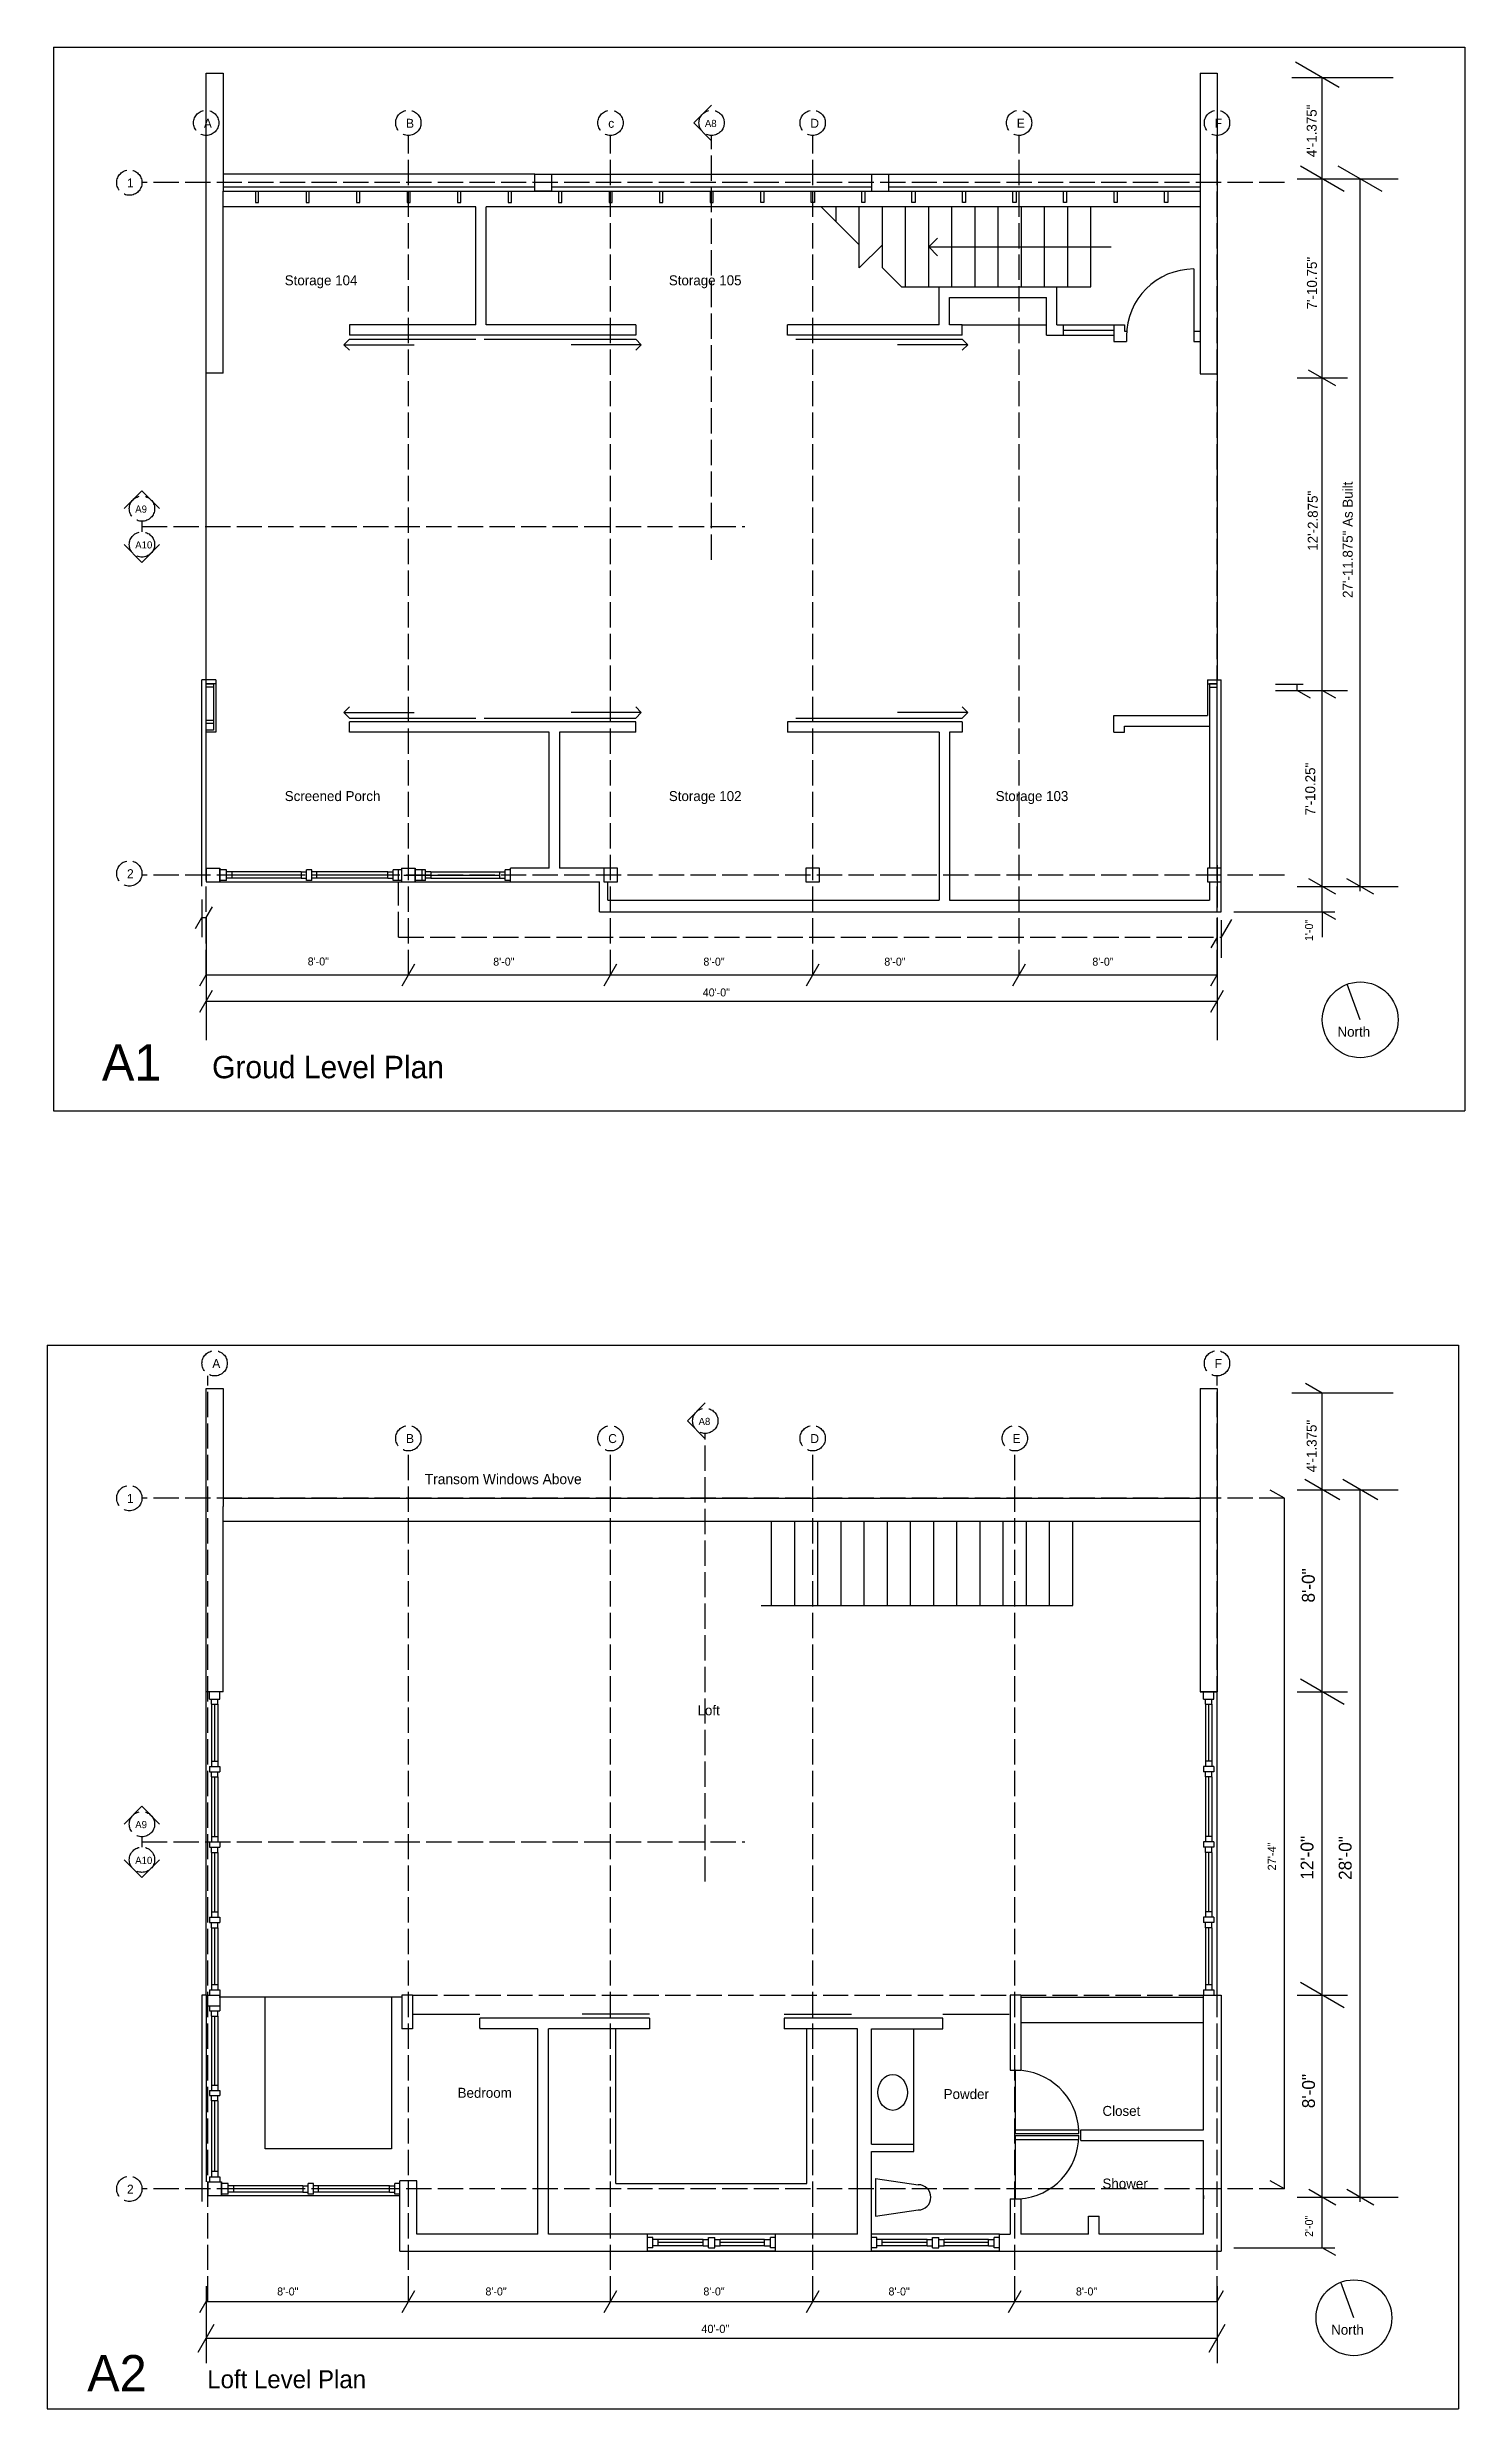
# Model space of a CAD drawing. Header units: inches. Extents: x 1267 to 6358, y -2516 to 3346.
# Drawn here: x 1337 to 2010, y -1900 to -779 of the extents above; entities that cross this region are included whole.
import ezdxf

# ---------------------------------------------------------------- set-up
doc = ezdxf.new("R2010")
doc.units = ezdxf.units.IN
doc.header["$MEASUREMENT"] = 0
doc.linetypes.add('ACAD_ISO02W100', pattern=[15, 12, -3])
for name, color, linetype in [('const', 7, 'Continuous'), ('e1', 7, 'Continuous'), ('e2', 251, 'Continuous'), ('glass', 172, 'Continuous'), ('grid', 252, 'ACAD_ISO02W100'), ('millwork', 254, 'Continuous'), ('soffit', 253, 'ACAD_ISO02W100'), ('stairs', 140, 'Continuous'), ('walls', 7, 'Continuous')]:
    doc.layers.add(name, color=color, linetype=linetype)

msp = doc.modelspace()

# ---------------------------------------------------------------- texts
at = {"layer": 'const', "attachment_point": 1, "rotation": 90}
for s, insert, char_height, width in [('4\'-1.375"', (1934.9, -830.7), 4.74, 1805.775), ('7\'-10.75"', (1935, -903), 4.74, 1805.775), ('27\'-11.875" As Built', (1952, -1040), 4.736, 1805.775), ('12\'-2.875"', (1935.4, -1017.6), 4.74, 1805.775), ('7\'-10.25"', (1934.2, -1143.2), 4.74, 1805.775), ('1\'-0"', (1934.1, -1202.9), 3.78, 1439.96), ('4\'-1.375"', (1934.9, -1455.2), 4.74, 1805.775), ('8\'-0"', (1932.6, -1517), 6.11, 2330.032), ('27\'-4"', (1916.4, -1644.2), 3.91, 1491.22), ('12\'-0"', (1932, -1648.6), 6.11, 2330.032), ('28\'-0"', (1950.1, -1648.7), 6.11, 2330.032), ('8\'-0"', (1932.7, -1757.1), 6.11, 2330.032), ('2\'-0"', (1934.1, -1818.2), 3.78, 1439.96)]:
    msp.add_mtext(s, dxfattribs=dict(at, insert=insert, char_height=char_height, width=width))
at = {"layer": 'const', "attachment_point": 1}
for s, insert, char_height, width in [('A', (1411.2, -812.5), 4.26, 1625.197), ('B', (1507.2, -812.5), 4.26, 1625.197), ('c', (1603.2, -812.5), 4.26, 1625.197), ('A8', (1649.1, -813), 3.41, 1300.158), ('D', (1699.2, -812.5), 4.26, 1625.197), ('E', (1797.2, -812.5), 4.26, 1625.197), ('F', (1891.2, -812.5), 4.26, 1625.197), ('1', (1374.7, -840.8), 4.26, 1625.197), ('Storage 104', (1449.6, -886.8), 4.736, 1805.775), ('Storage 105', (1632, -886.8), 4.736, 1805.775), ('A9', (1378.6, -996.1), 3.41, 1300.158), ('A10', (1378.6, -1013.1), 3.41, 1300.158), ('Screened Porch', (1449.6, -1131.7), 4.736, 1805.775), ('Storage 102', (1632, -1131.7), 4.736, 1805.775), ('Storage 103', (1787.2, -1131.7), 4.736, 1805.775), ('2', (1374.7, -1168.8), 4.26, 1625.197), ('8\'-0"', (1460.5, -1210.7), 3.79, 1444.62), ('8\'-0"', (1548.6, -1210.8), 3.79, 1444.62), ('8\'-0"', (1648.4, -1210.8), 3.79, 1444.62), ('8\'-0"', (1734.3, -1210.8), 3.79, 1444.62), ('8\'-0"', (1833.1, -1210.8), 3.79, 1444.62), ('40\'-0"', (1648.1, -1225.4), 3.79, 1444.62), ('North', (1949.5, -1243.6), 4.74, 1805.775), ('A1', (1362.8, -1251.9), 17.26, 6582.049), ('Groud Level Plan', (1415.1, -1257.4), 10.656, 4062.993), ('A', (1415.2, -1401.4), 4.26, 1625.197), ('F', (1891.2, -1401.4), 4.26, 1625.197), ('A8', (1646.1, -1429.3), 3.41, 1300.158), ('B', (1507.2, -1437), 4.26, 1625.197), ('C', (1603.2, -1437), 4.26, 1625.197), ('D', (1699.2, -1437), 4.26, 1625.197), ('E', (1795.2, -1437), 4.26, 1625.197), ('Transom Windows Above', (1516.1, -1455.9), 4.889, 1864.026), ('1', (1374.7, -1465.4), 4.26, 1625.197), ('Loft', (1645.6, -1565.8), 4.74, 1805.775), ('A9', (1378.6, -1620.7), 3.41, 1300.158), ('A10', (1378.6, -1637.7), 3.41, 1300.158), ('Bedroom', (1531.7, -1747.4), 4.74, 1805.775), ('Powder', (1762.5, -1748), 4.74, 1805.775), ('Closet', (1837.9, -1756), 4.74, 1805.775), ('2', (1374.7, -1793.4), 4.26, 1625.197), ('Shower', (1837.9, -1790.5), 4.74, 1805.775), ('8\'-0"', (1446, -1842.2), 3.79, 1444.62), ('8\'-0"', (1544.9, -1842.2), 3.79, 1444.62), ('8\'-0"', (1648.4, -1842.2), 3.79, 1444.62), ('8\'-0"', (1736.3, -1842.2), 3.79, 1444.62), ('8\'-0"', (1825.3, -1842.2), 3.79, 1444.62), ('40\'-0"', (1647.4, -1859.9), 3.91, 1491.22), ('North', (1946.5, -1859.9), 4.74, 1805.775), ('A2', (1355.8, -1874.3), 17.26, 6582.049), ('Loft Level Plan', (1412.8, -1881.5), 8.525, 3250.395)]:
    msp.add_mtext(s, dxfattribs=dict(at, insert=insert, char_height=char_height, width=width))

# ---------------------------------------------------------------- linework, layer by layer
for p, q in [((1339.8, -778.5), (1339.8, -1283.5)), ((1339.8, -778.5), (2009.9, -778.5)), ((2009.9, -778.5), (2009.9, -1283.5)), ((1339.8, -1283.5), (2009.9, -1283.5)), ((1336.8, -1394.8), (2006.9, -1394.8)), ((1336.8, -1394.8), (1336.8, -1899.8)), ((2006.9, -1394.8), (2006.9, -1899.8)), ((1336.8, -1899.8), (2006.9, -1899.8))]:
    msp.add_line(p, q)
at = {"layer": 'const'}
for p, q in [((1975.9, -793), (1927.9, -793)), ((1950.3, -797.6), (1929.5, -785.6)), ((1942.3, -1189), (1942.3, -793)), ((1952.7, -847), (1931.9, -835)), ((1970.7, -847), (1949.9, -835)), ((1930.3, -841), (1978.3, -841)), ((1960.3, -1179.2), (1960.3, -841)), ((1930.3, -935.5), (1954.3, -935.5)), ((1948.7, -939.3), (1935.8, -931.8)), ((1920.1, -1081), (1933.2, -1081)), ((1920.1, -1083.9), (1954.3, -1083.9)), ((1930.3, -1083.9), (1930.3, -1081)), ((1936.7, -1087.6), (1930.3, -1083.9)), ((1948.7, -1087.6), (1942.3, -1083.9)), ((1930.3, -1177), (1978.3, -1177)), ((1948.7, -1180.7), (1935.9, -1173.3)), ((1966.7, -1180.7), (1953.9, -1173.3)), ((1412.3, -1191.8), (1415.3, -1186.6)), ((1407.3, -1197), (1410.3, -1191.8)), ((1410.3, -1191.8), (1412.3, -1191.8)), ((1412.3, -1191.8), (1412.3, -1249.9)), ((1892.3, -1191.8), (1892.3, -1249.9)), ((1899.1, -1192.7), (1894.3, -1201)), ((1900.3, -1189), (1948.3, -1189)), ((1948.7, -1192.7), (1942.3, -1189)), ((1892.3, -1201), (1889.3, -1206.2)), ((1409.3, -1224.2), (1412.3, -1219)), ((1412.3, -1219), (1892.3, -1219)), ((1505.3, -1224.2), (1511.3, -1213.8)), ((1601.3, -1224.2), (1607.3, -1213.8)), ((1697.3, -1224.2), (1703.3, -1213.8)), ((1795.3, -1224.2), (1801.3, -1213.8)), ((1889.3, -1224.2), (1892.3, -1219)), ((1409.3, -1236.7), (1415.3, -1226.3)), ((1412.3, -1231.5), (1892.3, -1231.5)), ((1889.3, -1236.7), (1895.3, -1226.3)), ((1975.9, -1417.6), (1927.9, -1417.6)), ((1942.3, -1417.6), (1934.3, -1413)), ((1942.3, -1823.4), (1942.3, -1417.6)), ((1924.3, -1467.4), (1917.6, -1463.6)), ((1924.3, -1795.4), (1924.3, -1467.4)), ((1930.3, -1463.4), (1978.3, -1463.4)), ((1950.6, -1468.2), (1934, -1458.6)), ((1968.6, -1468.2), (1952, -1458.6)), ((1960.3, -1801.6), (1960.3, -1463.4)), ((1952.7, -1565.4), (1931.9, -1553.4)), ((1930.3, -1559.4), (1954.3, -1559.4)), ((1930.3, -1703.4), (1954.3, -1703.4)), ((1952.7, -1709.4), (1931.9, -1697.4)), ((1924.3, -1795.4), (1917.6, -1791.6)), ((1930.3, -1799.4), (1978.3, -1799.4)), ((1948.7, -1803.1), (1935.9, -1795.7)), ((1966.7, -1803.1), (1953.9, -1795.7)), ((1900.3, -1823.4), (1948.3, -1823.4)), ((1948.7, -1827.1), (1942.3, -1823.4)), ((1409.3, -1854.1), (1412.3, -1848.9)), ((1412.3, -1841.6), (1412.3, -1878.2)), ((1412.3, -1848.9), (1892.3, -1848.9)), ((1505.3, -1854.1), (1511.3, -1843.7)), ((1601.3, -1854.1), (1607.3, -1843.7)), ((1697.3, -1854.1), (1703.3, -1843.7)), ((1793.3, -1854.1), (1799.3, -1843.7)), ((1892.3, -1841.6), (1892.3, -1878.2)), ((1892.3, -1848.9), (1895.3, -1843.7)), ((1408.5, -1872.9), (1416.1, -1859.6)), ((1888.5, -1872.9), (1896.1, -1859.6)), ((1412.3, -1866.2), (1892.3, -1866.2))]:
    msp.add_line(p, q, dxfattribs=at)
at = {"layer": 'e1'}
for p, q in [((1942.3, -1189), (1942.3, -1201)), ((1942.3, -1189), (1942.3, -1191.2)), ((1412.3, -1703.4), (1412.3, -1559.4)), ((1892.3, -1703.4), (1892.3, -1559.4)), ((1410.3, -1703.4), (1410.3, -1801.4)), ((1412.3, -1703.4), (1410.3, -1703.4)), ((1892.3, -1703.4), (1894.3, -1703.4)), ((1894.3, -1703.4), (1894.3, -1824.9)), ((1730.1, -1790.4), (1750.4, -1793.4)), ((1730.1, -1790.4), (1730.1, -1808.4)), ((1730.1, -1808.4), (1750.4, -1805.4)), ((1504.3, -1824.9), (1894.3, -1824.9)), ((1569.8, -1816.9), (1512.3, -1816.9)), ((1721.5, -1816.9), (1574.8, -1816.9)), ((1831.3, -1816.9), (1799.1, -1816.9)), ((1885.8, -1816.9), (1836.3, -1816.9))]:
    msp.add_line(p, q, dxfattribs=at)
for centre in [(1960.3, -1240.3), (1957.3, -1856.6)]:
    msp.add_circle(centre, 18, dxfattribs=at)
for centre, radius, start, end in [((1796.7, -1769.1), 30, 3.3123, 90.1293), ((1796.7, -1770.1), 30, 273.3123, 359.8707), ((1750.4, -1799.4), 6, 270, 90)]:
    msp.add_arc(centre, radius, start, end, dxfattribs=at)
msp.add_ellipse((1738.3, -1749.6), major_axis=(0, -8.5), ratio=0.823529, dxfattribs=at)
at = {"layer": 'e2'}
for p, q in [((1568.3, -838.8), (1420.3, -838.8)), ((1576.3, -838.8), (1728.3, -838.8)), ((1736.3, -838.8), (1884.3, -838.8)), ((1412.3, -1078.8), (1412.3, -933.3)), ((1892.3, -933.6), (1892.3, -1078.8)), ((1418.8, -1174.8), (1505.1, -1174.8)), ((1511.6, -1174.8), (1556.8, -1174.8)), ((1412.3, -1708.4), (1412.3, -1792.1)), ((1440.3, -1776.4), (1440.3, -1704.4)), ((1500.3, -1704.4), (1500.3, -1776.4)), ((1500.3, -1776.4), (1440.3, -1776.4)), ((1419.6, -1798.6), (1504.3, -1798.6))]:
    msp.add_line(p, q, dxfattribs=at)
at = {"layer": 'glass'}
for p, q in [((1819.3, -912.8), (1843.3, -912.8)), ((1457.4, -1170.1), (1424.5, -1170.1)), ((1457.4, -1173.1), (1424.5, -1173.1)), ((1498.6, -1170.1), (1464.9, -1170.1)), ((1498.6, -1173.1), (1464.9, -1173.1)), ((1518.9, -1170.1), (1551.8, -1170.1)), ((1518.9, -1173.1), (1551.8, -1173.1)), ((1414.8, -1565.3), (1414.8, -1592.3)), ((1417.8, -1565.3), (1417.8, -1592.3)), ((1886.8, -1565.3), (1886.8, -1592.3)), ((1889.8, -1565.3), (1889.8, -1592.3)), ((1414.8, -1599.8), (1414.8, -1628.1)), ((1417.8, -1599.8), (1417.8, -1628.1)), ((1886.8, -1599.8), (1886.8, -1628.1)), ((1889.8, -1599.8), (1889.8, -1628.1)), ((1414.8, -1635.6), (1414.8, -1663.9)), ((1417.8, -1635.6), (1417.8, -1663.9)), ((1886.8, -1635.6), (1886.8, -1663.9)), ((1889.8, -1635.6), (1889.8, -1663.9)), ((1414.8, -1671.4), (1414.8, -1698.4)), ((1417.8, -1671.4), (1417.8, -1698.4)), ((1886.8, -1671.4), (1886.8, -1698.4)), ((1889.8, -1671.4), (1889.8, -1698.4)), ((1414.8, -1713.4), (1414.8, -1746.1)), ((1417.8, -1713.4), (1417.8, -1746.1)), ((1414.8, -1753.6), (1414.8, -1787.1)), ((1417.8, -1753.6), (1417.8, -1787.1)), ((1458.2, -1793.9), (1425.3, -1793.9)), ((1499.3, -1793.9), (1465.7, -1793.9)), ((1458.2, -1796.9), (1425.3, -1796.9)), ((1499.3, -1796.9), (1465.7, -1796.9)), ((1682.7, -1816.9), (1621.9, -1816.9)), ((1682.7, -1824.9), (1621.9, -1824.9)), ((1648.3, -1819.4), (1626.9, -1819.4)), ((1648.3, -1822.4), (1626.9, -1822.4)), ((1677.4, -1819.4), (1656.3, -1819.4)), ((1677.4, -1822.4), (1656.3, -1822.4)), ((1789, -1816.9), (1728.3, -1816.9)), ((1789, -1824.9), (1728.3, -1824.9)), ((1754.7, -1819.4), (1733.3, -1819.4)), ((1754.7, -1822.4), (1733.3, -1822.4)), ((1783.8, -1819.4), (1762.7, -1819.4)), ((1783.8, -1822.4), (1762.7, -1822.4))]:
    msp.add_line(p, q, dxfattribs=at)
at = {"layer": 'grid'}
for p, q in [((1412.3, -1219), (1412.3, -820.4)), ((1508.3, -1219), (1508.3, -820.4)), ((1604.3, -1219), (1604.3, -820.4)), ((1652.3, -1021.9), (1652.3, -820.4)), ((1700.3, -1219), (1700.3, -820.4)), ((1798.3, -1219), (1798.3, -820.4)), ((1892.3, -1219), (1892.3, -820.4)), ((1924.3, -842.8), (1381.8, -842.8)), ((1381.8, -1003.6), (1381.8, -1008.6)), ((1381.8, -1006.1), (1668.1, -1006.1)), ((1924.3, -1171.6), (1381.8, -1171.6)), ((1413.1, -1848.9), (1413.1, -1409.4)), ((1892.3, -1848.9), (1892.3, -1409.4)), ((1508.3, -1848.9), (1508.3, -1445)), ((1604.3, -1848.9), (1604.3, -1445)), ((1649.3, -1649.5), (1649.3, -1436.7)), ((1700.3, -1848.9), (1700.3, -1445)), ((1796.3, -1848.9), (1796.3, -1445)), ((1924.3, -1467.4), (1381.8, -1467.4)), ((1381.8, -1628.2), (1381.8, -1633.1)), ((1381.8, -1630.6), (1668.1, -1630.6)), ((1924.3, -1795.4), (1381.8, -1795.4))]:
    msp.add_line(p, q, dxfattribs=at)
for centre in [(1412.3, -814.4), (1508.3, -814.4), (1604.3, -814.4), (1652.3, -814.4), (1700.3, -814.4), (1798.3, -814.4), (1892.3, -814.4), (1375.8, -842.8), (1381.8, -997.6), (1381.8, -1014.6), (1375.8, -1170.8), (1416.3, -1403.4), (1892.3, -1403.4), (1508.3, -1439), (1604.3, -1439), (1649.3, -1430.7), (1700.3, -1439), (1796.3, -1439), (1375.8, -1467.4), (1381.8, -1622.2), (1381.8, -1639.1), (1375.8, -1795.4)]:
    msp.add_circle(centre, 6, dxfattribs=at)
at = {"layer": 'millwork'}
for p, q in [((1881.3, -883.8), (1881.3, -915.8)), ((1480.3, -917.2), (1540.3, -917.2)), ((1544.3, -917.2), (1616.3, -917.2)), ((1692.3, -917.2), (1771.3, -917.2)), ((1771.3, -910.3), (1811.3, -910.3)), ((1819.3, -910.3), (1843.3, -910.3)), ((1819.3, -915.3), (1843.3, -915.3)), ((1480.3, -1097), (1540.3, -1097)), ((1544.3, -1097), (1616.3, -1097)), ((1692.3, -1097), (1771.3, -1097)), ((1457.4, -1171.6), (1424.5, -1171.6)), ((1498.6, -1171.6), (1464.9, -1171.6)), ((1506.1, -1171.6), (1551.8, -1171.6)), ((1416.3, -1565.3), (1416.3, -1592.3)), ((1888.3, -1565.3), (1888.3, -1592.3)), ((1416.3, -1599.8), (1416.3, -1628.1)), ((1888.3, -1599.8), (1888.3, -1628.1)), ((1416.3, -1635.6), (1416.3, -1663.9)), ((1888.3, -1635.6), (1888.3, -1663.9)), ((1416.3, -1671.4), (1416.3, -1698.4)), ((1888.3, -1671.4), (1888.3, -1698.4)), ((1416.3, -1713.4), (1416.3, -1746.1)), ((1505.2, -1704.4), (1418.5, -1704.4)), ((1510.7, -1712.4), (1542.2, -1712.4)), ((1622.8, -1712.4), (1590.8, -1712.4)), ((1686.8, -1712.4), (1718.8, -1712.4)), ((1762.1, -1712.4), (1793.6, -1712.4)), ((1799.1, -1704.4), (1885.8, -1704.4)), ((1606.8, -1792.9), (1606.8, -1719.4)), ((1697.5, -1792.9), (1697.5, -1719.4)), ((1748.3, -1775.9), (1748.3, -1719.4)), ((1799.1, -1716.4), (1885.8, -1716.4)), ((1796.6, -1769.1), (1796.6, -1739.1)), ((1416.3, -1753.6), (1416.3, -1787.1)), ((1796.6, -1767.4), (1826.6, -1767.4)), ((1796.6, -1769.1), (1826.6, -1769.1)), ((1796.6, -1770.1), (1826.6, -1770.1)), ((1796.6, -1800.1), (1796.6, -1770.1)), ((1826.6, -1769.1), (1826.6, -1767.4)), ((1826.6, -1771.9), (1826.6, -1770.1)), ((1796.6, -1771.9), (1826.6, -1771.9)), ((1796.6, -1775.4), (1796.6, -1773.6)), ((1606.8, -1792.9), (1697.5, -1792.9)), ((1458.2, -1795.4), (1425.3, -1795.4)), ((1499.3, -1795.4), (1465.7, -1795.4)), ((1648.3, -1820.9), (1626.9, -1820.9)), ((1677.4, -1820.9), (1656.3, -1820.9)), ((1754.7, -1820.9), (1733.3, -1820.9)), ((1783.8, -1820.9), (1762.7, -1820.9))]:
    msp.add_line(p, q, dxfattribs=at)
msp.add_lwpolyline([(1675.8, -1518.4), (1823.8, -1518.4), (1823.8, -1478.4)], dxfattribs=at)
msp.add_arc((1881.3, -915.8), 32, 90, 180, dxfattribs=at)
at = {"layer": 'soffit'}
for p, q in [((1503.6, -1201), (1503.6, -1174.8)), ((1503.6, -1201), (1894.3, -1201)), ((1510.2, -1703.4), (1794.1, -1703.4)), ((1799.1, -1703.4), (1885.8, -1703.4))]:
    msp.add_line(p, q, dxfattribs=at)
at = {"layer": 'stairs'}
for p, q in [((1722.4, -872.3), (1704.4, -854.3)), ((1711.4, -861.3), (1711.4, -854.3)), ((1722.4, -883.3), (1722.4, -854.3)), ((1733.4, -883.3), (1733.4, -854.3)), ((1744.4, -892.3), (1744.4, -854.3)), ((1755.4, -892.3), (1755.4, -854.3)), ((1766.4, -892.3), (1766.4, -854.3)), ((1777.4, -892.3), (1777.4, -854.3)), ((1788.4, -892.3), (1788.4, -854.3)), ((1799.4, -892.3), (1799.4, -854.3)), ((1810.4, -892.3), (1810.4, -854.3)), ((1821.4, -892.3), (1821.4, -854.3)), ((1832.4, -892.3), (1832.4, -854.3)), ((1722.4, -883.3), (1733.4, -872.3)), ((1755.4, -873.3), (1759.6, -869.1)), ((1755.4, -873.3), (1842.1, -873.3)), ((1755.4, -873.3), (1759.6, -877.6)), ((1742.4, -892.3), (1733.4, -883.3)), ((1742.4, -892.3), (1760.3, -892.3)), ((1816.3, -892.3), (1832.4, -892.3)), ((1477.7, -919.8), (1480.3, -917.2)), ((1618.9, -919.8), (1616.3, -917.2)), ((1773.9, -919.8), (1771.3, -917.2)), ((1477.7, -919.8), (1511, -919.8)), ((1477.7, -919.8), (1480.3, -922.4)), ((1618.9, -919.8), (1585.6, -919.8)), ((1618.9, -919.8), (1616.3, -922.4)), ((1773.9, -919.8), (1740.6, -919.8)), ((1773.9, -919.8), (1771.3, -922.4)), ((1477.7, -1094.4), (1480.3, -1091.7)), ((1477.7, -1094.4), (1511, -1094.4)), ((1477.7, -1094.4), (1480.3, -1097)), ((1618.9, -1094.4), (1585.6, -1094.4)), ((1618.9, -1094.4), (1616.3, -1091.7)), ((1618.9, -1094.4), (1616.3, -1097)), ((1773.9, -1094.4), (1740.6, -1094.4)), ((1773.9, -1094.4), (1771.3, -1091.7)), ((1773.9, -1094.4), (1771.3, -1097)), ((1680.8, -1518.4), (1680.8, -1478.4)), ((1691.8, -1518.4), (1691.8, -1478.4)), ((1702.8, -1518.4), (1702.8, -1478.4)), ((1713.8, -1518.4), (1713.8, -1478.4)), ((1724.8, -1518.4), (1724.8, -1478.4)), ((1735.8, -1518.4), (1735.8, -1478.4)), ((1746.8, -1518.4), (1746.8, -1478.4)), ((1757.8, -1518.4), (1757.8, -1478.4)), ((1768.8, -1518.4), (1768.8, -1478.4)), ((1779.8, -1518.4), (1779.8, -1478.4)), ((1790.8, -1518.4), (1790.8, -1478.4)), ((1801.8, -1518.4), (1801.8, -1478.4)), ((1812.8, -1518.4), (1812.8, -1478.4))]:
    msp.add_line(p, q, dxfattribs=at)
at = {"layer": 'walls'}
for p, q in [((1412.3, -933.3), (1412.3, -790.8)), ((1412.3, -790.8), (1420.3, -790.8)), ((1420.3, -790.8), (1420.3, -838.8)), ((1884.3, -790.8), (1884.3, -838.8)), ((1884.3, -790.8), (1892.3, -790.8)), ((1892.3, -790.8), (1892.3, -933.6)), ((1652.3, -806), (1643.8, -814.4)), ((1652.3, -822.9), (1643.8, -814.4)), ((1420.3, -838.8), (1420.3, -846.8)), ((1568.3, -846.8), (1568.3, -838.8)), ((1568.3, -838.8), (1576.3, -838.8)), ((1576.3, -838.8), (1576.3, -846.8)), ((1728.3, -838.8), (1728.3, -846.8)), ((1728.3, -838.8), (1736.3, -838.8)), ((1736.3, -838.8), (1736.3, -846.8)), ((1884.3, -838.8), (1884.3, -846.8)), ((1420.3, -844.8), (1568.3, -844.8)), ((1420.3, -846.8), (1884.3, -846.8)), ((1420.3, -933.3), (1420.3, -846.8)), ((1576.3, -846.8), (1568.3, -846.8)), ((1576.3, -844.8), (1728.3, -844.8)), ((1728.3, -846.8), (1736.3, -846.8)), ((1736.3, -844.8), (1884.3, -844.8)), ((1884.3, -846.8), (1884.3, -933.6)), ((1540.3, -854.3), (1420.3, -854.3)), ((1540.3, -910.3), (1540.3, -854.3)), ((1884.3, -854.3), (1545.3, -854.3)), ((1545.3, -910.3), (1545.3, -854.3)), ((1760.3, -892.3), (1816.3, -892.3)), ((1760.3, -910.3), (1760.3, -892.3)), ((1816.3, -910.3), (1816.3, -892.3)), ((1765.3, -910.3), (1765.3, -897.3)), ((1765.3, -897.3), (1811.3, -897.3)), ((1811.3, -915.3), (1811.3, -897.3)), ((1540.3, -910.3), (1480.3, -910.3)), ((1480.3, -910.3), (1480.3, -915.3)), ((1616.3, -915.3), (1480.3, -915.3)), ((1616.3, -910.3), (1545.3, -910.3)), ((1616.3, -910.3), (1616.3, -915.3)), ((1760.3, -910.3), (1688.3, -910.3)), ((1688.3, -915.3), (1688.3, -910.3)), ((1771.3, -915.3), (1688.3, -915.3)), ((1771.3, -910.3), (1765.3, -910.3)), ((1771.3, -915.3), (1771.3, -910.3)), ((1811.3, -915.3), (1819.3, -915.3)), ((1816.3, -910.3), (1819.3, -910.3)), ((1819.3, -910.3), (1819.3, -915.3)), ((1843.3, -910.3), (1843.3, -918.3)), ((1843.3, -910.3), (1848.3, -910.3)), ((1843.3, -918.3), (1849.3, -918.3)), ((1848.3, -910.3), (1848.3, -913.3)), ((1848.3, -913.3), (1849.3, -913.3)), ((1849.3, -915.3), (1849.3, -918.3)), ((1881.3, -913.3), (1881.3, -918.3)), ((1881.3, -913.3), (1884.3, -913.3)), ((1881.3, -918.3), (1884.3, -918.3)), ((1420.3, -933.3), (1412.3, -933.3)), ((1884.3, -933.6), (1892.3, -933.6)), ((1373.3, -997.6), (1381.8, -989.1)), ((1390.2, -997.6), (1381.8, -989.1)), ((1373.3, -1014.6), (1381.8, -1023.1)), ((1390.2, -1014.6), (1381.8, -1023.1)), ((1410.3, -1176.8), (1410.3, -1078.8)), ((1416.8, -1078.8), (1410.3, -1078.8)), ((1412.3, -1168.8), (1412.3, -1080.8)), ((1416.8, -1080.8), (1412.3, -1080.8)), ((1415.8, -1082.3), (1415.8, -1102.8)), ((1416.8, -1078.8), (1416.8, -1103.8)), ((1887.8, -1078.8), (1894.3, -1078.8)), ((1887.8, -1078.8), (1887.8, -1095.8)), ((1887.8, -1080.8), (1892.3, -1080.8)), ((1888.8, -1082.3), (1888.8, -1168.3)), ((1892.3, -1166.8), (1892.3, -1080.8)), ((1894.3, -1189), (1894.3, -1078.8)), ((1616.3, -1098.8), (1480.3, -1098.8)), ((1480.3, -1103.8), (1480.3, -1098.8)), ((1616.3, -1103.8), (1616.3, -1098.8)), ((1771.3, -1098.8), (1688.3, -1098.8)), ((1688.3, -1098.8), (1688.3, -1103.8)), ((1771.3, -1098.8), (1771.3, -1103.8)), ((1843.3, -1095.8), (1887.8, -1095.8)), ((1843.3, -1103.8), (1843.3, -1095.8)), ((1881.3, -1095.8), (1884.3, -1095.8)), ((1415.8, -1102.8), (1412.3, -1102.8)), ((1416.8, -1103.8), (1412.3, -1103.8)), ((1575.1, -1103.8), (1480.3, -1103.8)), ((1575.1, -1168.3), (1575.1, -1103.8)), ((1580.1, -1103.8), (1580.1, -1168.3)), ((1616.3, -1103.8), (1580.1, -1103.8)), ((1760.3, -1103.8), (1688.3, -1103.8)), ((1760.3, -1103.8), (1760.3, -1183.5)), ((1765.3, -1103.8), (1765.3, -1183.5)), ((1771.3, -1103.8), (1765.3, -1103.8)), ((1843.3, -1103.8), (1848.3, -1103.8)), ((1848.3, -1100.8), (1888.8, -1100.8)), ((1848.3, -1103.8), (1848.3, -1100.8)), ((1848.3, -1100.8), (1849.3, -1100.8)), ((1412.3, -1168.3), (1418.8, -1168.3)), ((1412.3, -1168.3), (1412.3, -1174.8)), ((1412.3, -1174.8), (1418.8, -1174.8)), ((1418.8, -1168.3), (1418.8, -1174.8)), ((1418.8, -1174.8), (1418.8, -1168.3)), ((1422, -1169.1), (1418.8, -1169.1)), ((1422, -1174.1), (1418.8, -1174.1)), ((1422, -1174.1), (1422, -1169.1)), ((1424.5, -1170.1), (1422, -1170.1)), ((1424.5, -1173.1), (1422, -1173.1)), ((1424.5, -1170.1), (1424.5, -1173.1)), ((1457.4, -1170.1), (1457.4, -1173.1)), ((1457.4, -1170.1), (1459.9, -1170.1)), ((1457.4, -1173.1), (1459.9, -1173.1)), ((1462.4, -1169.1), (1459.9, -1169.1)), ((1459.9, -1174.1), (1459.9, -1169.1)), ((1462.4, -1174.1), (1459.9, -1174.1)), ((1462.4, -1174.1), (1462.4, -1169.1)), ((1464.9, -1170.1), (1462.4, -1170.1)), ((1464.9, -1173.1), (1462.4, -1173.1)), ((1464.9, -1173.1), (1464.9, -1170.1)), ((1498.6, -1170.1), (1501.1, -1170.1)), ((1498.6, -1173.1), (1498.6, -1170.1)), ((1498.6, -1173.1), (1501.1, -1173.1)), ((1505.1, -1169.1), (1501.1, -1169.1)), ((1501.1, -1174.1), (1501.1, -1169.1)), ((1505.1, -1174.1), (1501.1, -1174.1)), ((1503.6, -1174.1), (1503.6, -1169.1)), ((1503.6, -1174.1), (1503.6, -1169.1)), ((1505.1, -1168.3), (1511.6, -1168.3)), ((1505.1, -1168.3), (1505.1, -1174.8)), ((1505.1, -1174.8), (1511.6, -1174.8)), ((1511.6, -1168.3), (1511.6, -1174.8)), ((1511.6, -1174.8), (1511.6, -1168.3)), ((1516.4, -1169.1), (1511.6, -1169.1)), ((1516.4, -1174.1), (1511.6, -1174.1)), ((1514.8, -1174.1), (1514.8, -1169.1)), ((1516.4, -1174.1), (1516.4, -1169.1)), ((1518.9, -1170.1), (1516.4, -1170.1)), ((1518.9, -1173.1), (1516.4, -1173.1)), ((1518.9, -1170.1), (1518.9, -1173.1)), ((1551.8, -1170.1), (1554.3, -1170.1)), ((1551.8, -1173.1), (1551.8, -1170.1)), ((1551.8, -1173.1), (1554.3, -1173.1)), ((1554.3, -1174.1), (1554.3, -1169.1)), ((1556.8, -1169.1), (1554.3, -1169.1)), ((1554.3, -1174.1), (1554.3, -1169.1)), ((1556.8, -1174.1), (1554.3, -1174.1)), ((1556.8, -1174.8), (1556.8, -1168.3)), ((1575.1, -1168.3), (1556.8, -1168.3)), ((1556.8, -1174.8), (1599.1, -1174.8)), ((1601.1, -1168.3), (1580.1, -1168.3)), ((1599.1, -1189), (1599.1, -1174.8)), ((1601.1, -1168.3), (1601.1, -1174.8)), ((1607.6, -1168.3), (1601.1, -1168.3)), ((1601.1, -1174.8), (1607.6, -1174.8)), ((1603.1, -1183.5), (1603.1, -1174.8)), ((1607.6, -1174.8), (1607.6, -1168.3)), ((1703.6, -1168.3), (1697.1, -1168.3)), ((1697.1, -1168.3), (1697.1, -1174.8)), ((1697.1, -1174.8), (1703.6, -1174.8)), ((1703.6, -1174.8), (1703.6, -1168.3)), ((1887.8, -1168.3), (1887.8, -1174.8)), ((1894.3, -1168.3), (1887.8, -1168.3)), ((1887.8, -1174.8), (1894.3, -1174.8)), ((1888.8, -1174.8), (1888.8, -1183.5)), ((1892.3, -1166.8), (1892.3, -1187)), ((1894.3, -1174.8), (1894.3, -1168.3)), ((1410.3, -1183.2), (1410.3, -1201.1)), ((1603.1, -1183.5), (1760.3, -1183.5)), ((1765.3, -1183.5), (1888.8, -1183.5)), ((1599.1, -1189), (1894.3, -1189)), ((1894.3, -1193), (1894.3, -1210.9)), ((1960.3, -1240.3), (1954.1, -1223.4)), ((1412.3, -1559.4), (1412.3, -1415.4)), ((1412.3, -1415.4), (1420.3, -1415.4)), ((1420.3, -1415.4), (1420.3, -1471.4)), ((1649.3, -1422.2), (1640.8, -1430.7)), ((1884.3, -1415.4), (1884.3, -1471.4)), ((1884.3, -1415.4), (1892.3, -1415.4)), ((1892.3, -1415.4), (1892.3, -1559.4)), ((1649.3, -1439.2), (1640.8, -1430.7)), ((1420.3, -1467.4), (1884.3, -1467.4)), ((1420.3, -1559.4), (1420.3, -1471.4)), ((1420.3, -1478.4), (1884.3, -1478.4)), ((1884.3, -1471.4), (1884.3, -1559.4)), ((1420.3, -1559.4), (1412.3, -1559.4)), ((1413.8, -1562.8), (1413.8, -1559.4)), ((1413.8, -1562.8), (1418.8, -1562.8)), ((1414.8, -1565.3), (1414.8, -1562.8)), ((1414.8, -1565.3), (1417.8, -1565.3)), ((1417.8, -1565.3), (1417.8, -1562.8)), ((1418.8, -1562.8), (1418.8, -1559.4)), ((1884.3, -1559.4), (1892.3, -1559.4)), ((1892.3, -1559.4), (1884.3, -1559.4)), ((1885.8, -1559.4), (1890.8, -1559.4)), ((1885.8, -1562.8), (1885.8, -1559.4)), ((1885.8, -1562.8), (1890.8, -1562.8)), ((1886.8, -1565.3), (1886.8, -1562.8)), ((1886.8, -1565.3), (1889.8, -1565.3)), ((1889.8, -1565.3), (1889.8, -1562.8)), ((1890.8, -1562.8), (1890.8, -1559.4)), ((1413.8, -1594.8), (1418.8, -1594.8)), ((1413.8, -1594.8), (1413.8, -1597.3)), ((1413.8, -1597.3), (1418.8, -1597.3)), ((1414.8, -1592.3), (1414.8, -1594.8)), ((1414.8, -1592.3), (1417.8, -1592.3)), ((1414.8, -1599.8), (1414.8, -1597.3)), ((1414.8, -1599.8), (1417.8, -1599.8)), ((1417.8, -1592.3), (1417.8, -1594.8)), ((1417.8, -1599.8), (1417.8, -1597.3)), ((1418.8, -1594.8), (1418.8, -1597.3)), ((1890.8, -1594.8), (1885.8, -1594.8)), ((1885.8, -1594.8), (1885.8, -1597.3)), ((1890.8, -1597.3), (1885.8, -1597.3)), ((1886.8, -1592.3), (1886.8, -1594.8)), ((1889.8, -1592.3), (1886.8, -1592.3)), ((1886.8, -1599.8), (1886.8, -1597.3)), ((1889.8, -1599.8), (1886.8, -1599.8)), ((1889.8, -1592.3), (1889.8, -1594.8)), ((1889.8, -1599.8), (1889.8, -1597.3)), ((1890.8, -1594.8), (1890.8, -1597.3)), ((1373.3, -1622.2), (1381.8, -1613.7)), ((1390.2, -1622.2), (1381.8, -1613.7)), ((1413.8, -1630.6), (1418.8, -1630.6)), ((1413.8, -1630.6), (1413.8, -1633.1)), ((1413.8, -1633.1), (1418.8, -1633.1)), ((1414.8, -1628.1), (1414.8, -1630.6)), ((1414.8, -1628.1), (1417.8, -1628.1)), ((1414.8, -1635.6), (1414.8, -1633.1)), ((1414.8, -1635.6), (1417.8, -1635.6)), ((1417.8, -1628.1), (1417.8, -1630.6)), ((1417.8, -1635.6), (1417.8, -1633.1)), ((1418.8, -1630.6), (1418.8, -1633.1)), ((1885.8, -1630.6), (1885.8, -1633.1)), ((1890.8, -1630.6), (1885.8, -1630.6)), ((1890.8, -1633.1), (1885.8, -1633.1)), ((1889.8, -1628.1), (1886.8, -1628.1)), ((1886.8, -1628.1), (1886.8, -1630.6)), ((1886.8, -1635.6), (1886.8, -1633.1)), ((1889.8, -1635.6), (1886.8, -1635.6)), ((1889.8, -1628.1), (1889.8, -1630.6)), ((1889.8, -1635.6), (1889.8, -1633.1)), ((1890.8, -1630.6), (1890.8, -1633.1)), ((1373.3, -1639.1), (1381.8, -1647.6)), ((1390.2, -1639.1), (1381.8, -1647.6)), ((1413.8, -1666.4), (1413.8, -1668.9)), ((1413.8, -1666.4), (1418.8, -1666.4)), ((1413.8, -1668.9), (1418.8, -1668.9)), ((1414.8, -1663.9), (1414.8, -1666.4)), ((1414.8, -1663.9), (1417.8, -1663.9)), ((1414.8, -1671.4), (1414.8, -1668.9)), ((1417.8, -1663.9), (1417.8, -1666.4)), ((1417.8, -1671.4), (1417.8, -1668.9)), ((1418.8, -1666.4), (1418.8, -1668.9)), ((1885.8, -1666.4), (1885.8, -1668.9)), ((1890.8, -1666.4), (1885.8, -1666.4)), ((1890.8, -1668.9), (1885.8, -1668.9)), ((1886.8, -1663.9), (1886.8, -1666.4)), ((1889.8, -1663.9), (1886.8, -1663.9)), ((1886.8, -1671.4), (1886.8, -1668.9)), ((1889.8, -1663.9), (1889.8, -1666.4)), ((1889.8, -1671.4), (1889.8, -1668.9)), ((1890.8, -1666.4), (1890.8, -1668.9)), ((1414.8, -1671.4), (1417.8, -1671.4)), ((1889.8, -1671.4), (1886.8, -1671.4)), ((1412.3, -1703.4), (1418.8, -1703.4)), ((1412.3, -1703.4), (1412.3, -1708.4)), ((1413.8, -1700.9), (1418.8, -1700.9)), ((1413.8, -1700.9), (1413.8, -1703.4)), ((1414.8, -1698.4), (1417.8, -1698.4)), ((1414.8, -1698.4), (1414.8, -1700.9)), ((1417.8, -1698.4), (1417.8, -1700.9)), ((1418.8, -1700.9), (1418.8, -1710.9)), ((1505.2, -1703.4), (1505.2, -1719.4)), ((1510.2, -1703.4), (1505.2, -1703.4)), ((1510.2, -1703.4), (1510.2, -1719.4)), ((1794.1, -1703.4), (1794.1, -1739.1)), ((1799.1, -1703.4), (1794.1, -1703.4)), ((1799.1, -1703.4), (1799.1, -1739.1)), ((1885.8, -1700.9), (1890.8, -1700.9)), ((1885.8, -1700.9), (1885.8, -1703.4)), ((1885.8, -1767.4), (1885.8, -1703.4)), ((1885.8, -1703.4), (1892.3, -1703.4)), ((1886.8, -1698.4), (1886.8, -1700.9)), ((1886.8, -1698.4), (1889.8, -1698.4)), ((1886.8, -1703.4), (1892.3, -1703.4)), ((1889.8, -1698.4), (1889.8, -1700.9)), ((1890.8, -1700.9), (1890.8, -1703.4)), ((1412.3, -1708.4), (1418.8, -1708.4)), ((1413.8, -1708.4), (1413.8, -1710.9)), ((1413.8, -1710.9), (1418.8, -1710.9)), ((1414.8, -1713.4), (1414.8, -1710.9)), ((1414.8, -1713.4), (1417.8, -1713.4)), ((1417.8, -1713.4), (1417.8, -1710.9)), ((1622.8, -1714.4), (1542.2, -1714.4)), ((1542.2, -1719), (1542.2, -1714.4)), ((1622.8, -1714.4), (1622.8, -1719.4)), ((1762.1, -1714.4), (1686.8, -1714.4)), ((1686.8, -1714.4), (1686.8, -1719.4)), ((1762.1, -1719.4), (1762.1, -1714.4)), ((1510.2, -1719.4), (1505.2, -1719.4)), ((1542.2, -1719), (1542.2, -1719.4)), ((1569.8, -1719.4), (1542.2, -1719.4)), ((1569.8, -1816.9), (1569.8, -1719.4)), ((1622.8, -1719.4), (1574.8, -1719.4)), ((1574.8, -1816.9), (1574.8, -1719.4)), ((1721.5, -1719.4), (1686.8, -1719.4)), ((1721.5, -1816.9), (1721.5, -1719.4)), ((1728.3, -1719.4), (1762.1, -1719.4)), ((1728.3, -1774.1), (1728.3, -1719.4)), ((1413.8, -1748.6), (1418.8, -1748.6)), ((1413.8, -1748.6), (1413.8, -1751.1)), ((1414.8, -1746.1), (1414.8, -1748.6)), ((1414.8, -1746.1), (1417.8, -1746.1)), ((1417.8, -1746.1), (1417.8, -1748.6)), ((1418.8, -1748.6), (1418.8, -1751.1)), ((1794.1, -1739.1), (1799.1, -1739.1)), ((1413.8, -1751.1), (1418.8, -1751.1)), ((1414.8, -1753.6), (1414.8, -1751.1)), ((1417.8, -1753.6), (1414.8, -1753.6)), ((1417.8, -1753.6), (1417.8, -1751.1)), ((1827.6, -1767.4), (1885.8, -1767.4)), ((1827.6, -1772.4), (1827.6, -1767.4)), ((1728.3, -1774.1), (1748.3, -1774.1)), ((1728.3, -1777.6), (1748.3, -1777.6)), ((1728.3, -1816.9), (1728.3, -1777.6)), ((1748.3, -1777.6), (1748.3, -1774.1)), ((1827.6, -1772.4), (1885.8, -1772.4)), ((1885.8, -1816.9), (1885.8, -1772.4)), ((1413.1, -1792.1), (1413.1, -1798.6)), ((1413.1, -1792.1), (1419.6, -1792.1)), ((1413.8, -1789.6), (1413.8, -1792.1)), ((1413.8, -1789.6), (1418.8, -1789.6)), ((1414.8, -1787.1), (1414.8, -1789.6)), ((1417.8, -1787.1), (1414.8, -1787.1)), ((1417.8, -1787.1), (1417.8, -1789.6)), ((1418.8, -1789.6), (1418.8, -1792.1)), ((1419.6, -1798.6), (1419.6, -1792.1)), ((1419.6, -1792.1), (1419.6, -1798.6)), ((1422.8, -1792.9), (1419.6, -1792.9)), ((1422.8, -1797.9), (1422.8, -1792.9)), ((1425.3, -1793.9), (1422.8, -1793.9)), ((1425.3, -1793.9), (1425.3, -1796.9)), ((1458.2, -1793.9), (1460.7, -1793.9)), ((1458.2, -1793.9), (1458.2, -1796.9)), ((1460.7, -1797.9), (1460.7, -1792.9)), ((1463.2, -1792.9), (1460.7, -1792.9)), ((1463.2, -1797.9), (1463.2, -1792.9)), ((1465.7, -1793.9), (1463.2, -1793.9)), ((1465.7, -1796.9), (1465.7, -1793.9)), ((1499.3, -1796.9), (1499.3, -1793.9)), ((1499.3, -1793.9), (1501.8, -1793.9)), ((1501.8, -1797.9), (1501.8, -1792.9)), ((1504.3, -1792.9), (1501.8, -1792.9)), ((1512.3, -1791.6), (1504.3, -1791.6)), ((1504.3, -1797.9), (1504.3, -1791.6)), ((1512.3, -1816.9), (1512.3, -1791.6)), ((1413.1, -1798.6), (1419.6, -1798.6)), ((1422.8, -1797.9), (1419.6, -1797.9)), ((1425.3, -1796.9), (1422.8, -1796.9)), ((1458.2, -1796.9), (1460.7, -1796.9)), ((1463.2, -1797.9), (1460.7, -1797.9)), ((1465.7, -1796.9), (1463.2, -1796.9)), ((1499.3, -1796.9), (1501.8, -1796.9)), ((1504.3, -1797.9), (1501.8, -1797.9)), ((1504.3, -1824.9), (1504.3, -1797.9)), ((1794.1, -1800.1), (1799.1, -1800.1)), ((1794.1, -1800.1), (1794.1, -1816.9)), ((1799.1, -1800.1), (1799.1, -1816.9)), ((1885.8, -1798.6), (1885.8, -1800.1)), ((1831.3, -1808.4), (1836.3, -1808.4)), ((1831.3, -1816.9), (1831.3, -1808.4)), ((1836.3, -1816.9), (1836.3, -1808.4)), ((1621.9, -1824.9), (1621.9, -1816.9)), ((1624.4, -1818.4), (1621.9, -1818.4)), ((1621.9, -1823.4), (1621.9, -1818.4)), ((1624.4, -1823.4), (1621.9, -1823.4)), ((1624.4, -1823.4), (1624.4, -1818.4)), ((1626.9, -1819.4), (1624.4, -1819.4)), ((1626.9, -1822.4), (1624.4, -1822.4)), ((1626.9, -1822.4), (1626.9, -1819.4)), ((1648.3, -1822.4), (1648.3, -1819.4)), ((1648.3, -1819.4), (1650.8, -1819.4)), ((1648.3, -1822.4), (1650.8, -1822.4)), ((1650.8, -1823.4), (1650.8, -1818.4)), ((1650.8, -1818.4), (1653.8, -1818.4)), ((1650.8, -1823.4), (1653.8, -1823.4)), ((1653.8, -1823.4), (1653.8, -1818.4)), ((1653.8, -1819.4), (1656.3, -1819.4)), ((1653.8, -1822.4), (1656.3, -1822.4)), ((1656.3, -1822.4), (1656.3, -1819.4)), ((1677.4, -1819.4), (1680.2, -1819.4)), ((1677.4, -1822.4), (1677.4, -1819.4)), ((1677.4, -1822.4), (1680.2, -1822.4)), ((1682.7, -1818.4), (1680.2, -1818.4)), ((1680.2, -1823.4), (1680.2, -1818.4)), ((1682.7, -1823.4), (1680.2, -1823.4)), ((1682.7, -1824.9), (1682.7, -1816.9)), ((1682.7, -1823.4), (1682.7, -1818.4)), ((1728.3, -1824.9), (1728.3, -1816.9)), ((1728.3, -1823.4), (1728.3, -1818.4)), ((1730.8, -1818.4), (1728.3, -1818.4)), ((1730.8, -1823.4), (1728.3, -1823.4)), ((1730.8, -1823.4), (1730.8, -1818.4)), ((1733.3, -1819.4), (1730.8, -1819.4)), ((1733.3, -1822.4), (1730.8, -1822.4)), ((1733.3, -1822.4), (1733.3, -1819.4)), ((1754.7, -1819.4), (1757.2, -1819.4)), ((1754.7, -1822.4), (1754.7, -1819.4)), ((1754.7, -1822.4), (1757.2, -1822.4)), ((1757.2, -1818.4), (1760.2, -1818.4)), ((1757.2, -1823.4), (1757.2, -1818.4)), ((1757.2, -1823.4), (1760.2, -1823.4)), ((1760.2, -1823.4), (1760.2, -1818.4)), ((1760.2, -1819.4), (1762.7, -1819.4)), ((1760.2, -1822.4), (1762.7, -1822.4)), ((1762.7, -1822.4), (1762.7, -1819.4)), ((1783.8, -1819.4), (1786.5, -1819.4)), ((1783.8, -1822.4), (1783.8, -1819.4)), ((1783.8, -1822.4), (1786.5, -1822.4)), ((1789, -1818.4), (1786.5, -1818.4)), ((1786.5, -1823.4), (1786.5, -1818.4)), ((1789, -1823.4), (1786.5, -1823.4)), ((1789, -1824.9), (1789, -1816.9)), ((1789, -1816.9), (1794.1, -1816.9)), ((1789, -1823.4), (1789, -1818.4)), ((1957.3, -1856.6), (1951.1, -1839.7))]:
    msp.add_line(p, q, dxfattribs=at)
for points in [[(1435.7, -846.8), (1435.7, -852.3), (1437.2, -852.3), (1437.2, -846.8)], [(1459.7, -846.8), (1459.7, -852.3), (1461.2, -852.3), (1461.2, -846.8)], [(1483.7, -846.8), (1483.7, -852.3), (1485.2, -852.3), (1485.2, -846.8)], [(1507.7, -846.8), (1507.7, -852.3), (1509.2, -852.3), (1509.2, -846.8)], [(1531.7, -846.8), (1531.7, -852.3), (1533.2, -852.3), (1533.2, -846.8)], [(1555.7, -846.8), (1555.7, -852.3), (1557.2, -852.3), (1557.2, -846.8)], [(1579.6, -846.8), (1579.6, -852.3), (1581.1, -852.3), (1581.1, -846.8)], [(1603.6, -846.8), (1603.6, -852.3), (1605.1, -852.3), (1605.1, -846.8)], [(1627.6, -846.8), (1627.6, -852.3), (1629.1, -852.3), (1629.1, -846.8)], [(1651.6, -846.8), (1651.6, -852.3), (1653.1, -852.3), (1653.1, -846.8)], [(1677.1, -846.8), (1677.1, -852.3), (1675.6, -852.3), (1675.6, -846.8)], [(1701.1, -846.8), (1701.1, -852.3), (1699.6, -852.3), (1699.6, -846.8)], [(1725.1, -846.8), (1725.1, -852.3), (1723.6, -852.3), (1723.6, -846.8)], [(1748.9, -846.8), (1748.9, -852.3), (1747.4, -852.3), (1747.4, -846.8)], [(1772.9, -846.8), (1772.9, -852.3), (1771.4, -852.3), (1771.4, -846.8)], [(1796.9, -846.8), (1796.9, -852.3), (1795.4, -852.3), (1795.4, -846.8)], [(1820.9, -846.8), (1820.9, -852.3), (1819.4, -852.3), (1819.4, -846.8)], [(1844.9, -846.8), (1844.9, -852.3), (1843.4, -852.3), (1843.4, -846.8)], [(1868.9, -846.8), (1868.9, -852.3), (1867.4, -852.3), (1867.4, -846.8)], [(1412.3, -1080.8), (1415.8, -1080.8), (1415.8, -1082.3), (1412.3, -1082.3)], [(1892.3, -1080.8), (1888.8, -1080.8), (1888.8, -1082.3), (1892.3, -1082.3)], [(1412.3, -1098.1), (1415.8, -1098.1), (1415.8, -1099.6), (1412.3, -1099.6)]]:
    msp.add_lwpolyline(points, dxfattribs=at)

msp.set_redraw_order([(e.dxf.handle, doc.entitydb.next_handle()) for e in msp.query("TEXT MTEXT ATTDEF DIMENSION ARC_DIMENSION")])  # texts and dimensions are drawn at this point

doc.saveas('drawing.dxf')
